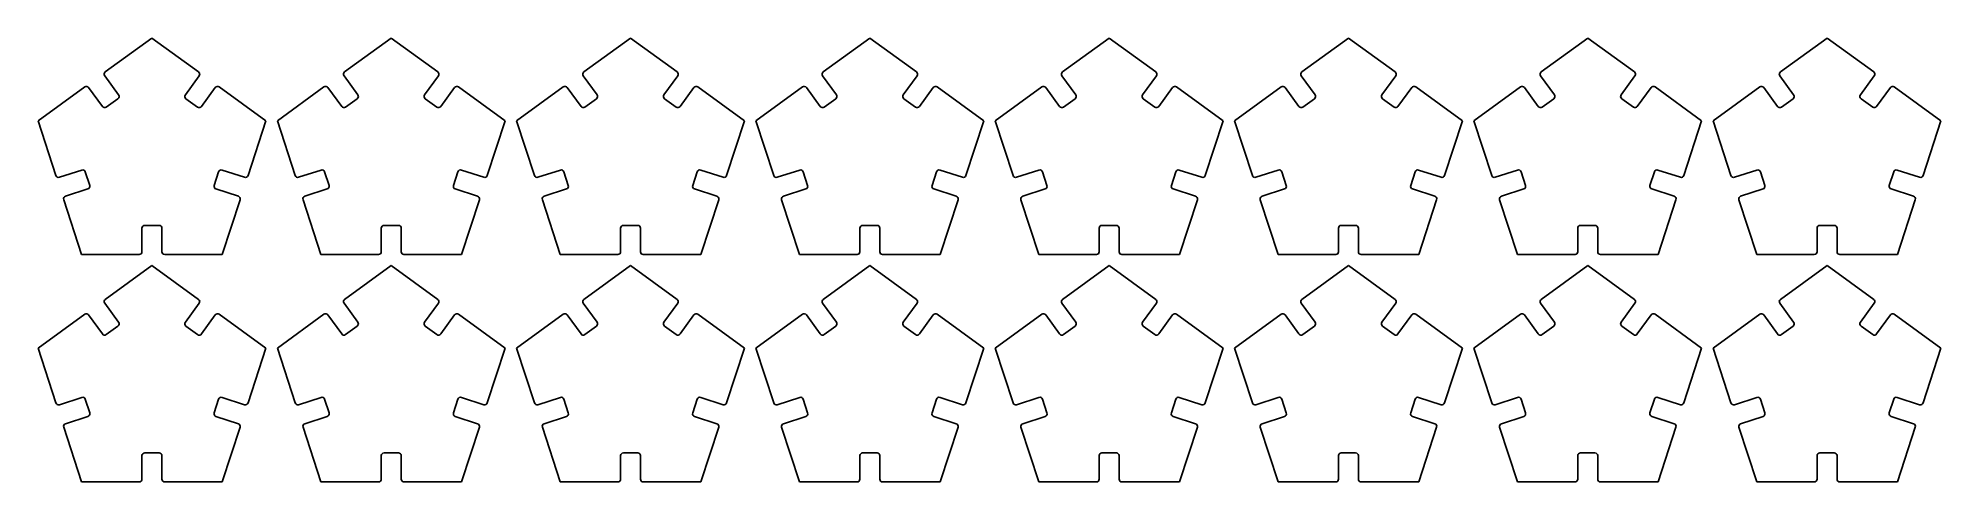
# Model space of a CAD drawing. Extents: x 16 to 989, y 1042 to 1269.
import ezdxf

# ---------------------------------------------------------------- set-up
doc = ezdxf.new("R2010")
doc.units = 0
doc.layers.get('0').update_dxf_attribs({"linetype": 'CONTINUOUS'})

msp = doc.modelspace()

# ---------------------------------------------------------------- linework, layer by layer
at = {"color": 7}
for points in [[(73.972378, 1269.366907), (50.122302, 1252.03881)], [(73.972378, 1269.366907), (50.122302, 1252.03881)], [(97.822448, 1252.03881), (73.972378, 1269.366907)], [(97.822448, 1252.03881), (73.972378, 1269.366907)], [(196.372213, 1269.366907), (172.522137, 1252.03881)], [(220.222283, 1252.03881), (196.372213, 1269.366907)], [(318.772048, 1269.366907), (294.921972, 1252.03881)], [(342.622118, 1252.03881), (318.772048, 1269.366907)], [(441.171883, 1269.366907), (417.321807, 1252.03881)], [(465.021952, 1252.03881), (441.171883, 1269.366907)], [(563.571718, 1269.366907), (539.721642, 1252.03881)], [(587.421787, 1252.03881), (563.571718, 1269.366907)], [(685.971553, 1269.366907), (662.121477, 1252.03881)], [(709.821623, 1252.03881), (685.971553, 1269.366907)], [(808.371388, 1269.366907), (784.521312, 1252.03881)], [(832.221458, 1252.03881), (808.371388, 1269.366907)], [(930.771253, 1269.366907), (906.921177, 1252.03881)], [(954.621322, 1252.03881), (930.771253, 1269.366907)], [(49.808746, 1250.059095), (56.889938, 1240.312665)], [(49.808746, 1250.059095), (56.889938, 1240.312665)], [(91.054815, 1240.312665), (98.136007, 1250.059095)], [(91.054815, 1240.312665), (98.136007, 1250.059095)], [(172.208581, 1250.059095), (179.289772, 1240.312665)], [(213.45465, 1240.312665), (220.535843, 1250.059095)], [(294.608416, 1250.059095), (301.689607, 1240.312665)], [(335.854485, 1240.312665), (342.935677, 1250.059095)], [(417.008251, 1250.059095), (424.089443, 1240.312665)], [(458.25432, 1240.312665), (465.335512, 1250.059095)], [(539.408086, 1250.059095), (546.489277, 1240.312665)], [(580.654155, 1240.312665), (587.735347, 1250.059095)], [(661.807921, 1250.059095), (668.889113, 1240.312665)], [(703.05399, 1240.312665), (710.135183, 1250.059095)], [(784.207756, 1250.059095), (791.288947, 1240.312665)], [(825.453825, 1240.312665), (832.535017, 1250.059095)], [(906.607621, 1250.059095), (913.688812, 1240.312665)], [(947.85369, 1240.312665), (954.934882, 1250.059095)], [(39.57323, 1244.374462), (15.723154, 1227.046365)], [(39.57323, 1244.374462), (15.723154, 1227.046365)], [(48.634142, 1234.31448), (41.55295, 1244.060902)], [(48.634142, 1234.31448), (41.55295, 1244.060902)], [(56.576381, 1238.33295), (50.613862, 1234.00092)], [(56.576381, 1238.33295), (50.613862, 1234.00092)], [(97.33089, 1234.00092), (91.368368, 1238.33295)], [(97.33089, 1234.00092), (91.368368, 1238.33295)], [(106.391805, 1244.060902), (99.310613, 1234.31448)], [(106.391805, 1244.060902), (99.310613, 1234.31448)], [(132.221595, 1227.046365), (108.37152, 1244.374462)], [(132.221595, 1227.046365), (108.37152, 1244.374462)], [(161.973065, 1244.374462), (138.122989, 1227.046365)], [(171.033977, 1234.31448), (163.952785, 1244.060902)], [(178.976216, 1238.33295), (173.013697, 1234.00092)], [(219.730725, 1234.00092), (213.768203, 1238.33295)], [(228.79164, 1244.060902), (221.710447, 1234.31448)], [(254.62143, 1227.046365), (230.771355, 1244.374462)], [(284.3729, 1244.374462), (260.522825, 1227.046365)], [(293.433812, 1234.31448), (286.35262, 1244.060902)], [(301.376051, 1238.33295), (295.413532, 1234.00092)], [(342.13056, 1234.00092), (336.168037, 1238.33295)], [(351.191475, 1244.060902), (344.110282, 1234.31448)], [(377.021265, 1227.046365), (353.17119, 1244.374462)], [(406.772735, 1244.374462), (382.92266, 1227.046365)], [(415.833647, 1234.31448), (408.752455, 1244.060902)], [(423.775886, 1238.33295), (417.813367, 1234.00092)], [(464.530395, 1234.00092), (458.567873, 1238.33295)], [(473.59131, 1244.060902), (466.510117, 1234.31448)], [(499.4211, 1227.046365), (475.571025, 1244.374462)], [(529.17257, 1244.374462), (505.322495, 1227.046365)], [(538.233482, 1234.31448), (531.15229, 1244.060902)], [(546.175721, 1238.33295), (540.213202, 1234.00092)], [(586.93023, 1234.00092), (580.967707, 1238.33295)], [(595.991145, 1244.060902), (588.909953, 1234.31448)], [(621.820935, 1227.046365), (597.97086, 1244.374462)], [(651.572405, 1244.374462), (627.72233, 1227.046365)], [(660.633317, 1234.31448), (653.552125, 1244.060902)], [(668.575556, 1238.33295), (662.613037, 1234.00092)], [(709.330065, 1234.00092), (703.367543, 1238.33295)], [(718.39098, 1244.060902), (711.309788, 1234.31448)], [(744.22077, 1227.046365), (720.370695, 1244.374462)], [(773.97224, 1244.374462), (750.122164, 1227.046365)], [(783.033152, 1234.31448), (775.95196, 1244.060902)], [(790.975391, 1238.33295), (785.012872, 1234.00092)], [(831.7299, 1234.00092), (825.767377, 1238.33295)], [(840.790815, 1244.060902), (833.709623, 1234.31448)], [(866.620605, 1227.046365), (842.77053, 1244.374462)], [(896.372105, 1244.374462), (872.522029, 1227.046365)], [(905.433017, 1234.31448), (898.351825, 1244.060902)], [(913.375256, 1238.33295), (907.412737, 1234.00092)], [(954.129765, 1234.00092), (948.167242, 1238.33295)], [(963.19068, 1244.060902), (956.109488, 1234.31448)], [(989.02047, 1227.046365), (965.170395, 1244.374462)], [(15.723154, 1227.046365), (24.833073, 1199.00892)], [(15.723154, 1227.046365), (24.833073, 1199.00892)], [(123.111683, 1199.00892), (132.221595, 1227.046365)], [(123.111683, 1199.00892), (132.221595, 1227.046365)], [(138.122989, 1227.046365), (147.232908, 1199.00892)], [(245.511517, 1199.00892), (254.62143, 1227.046365)], [(260.522825, 1227.046365), (269.632743, 1199.00892)], [(367.911353, 1199.00892), (377.021265, 1227.046365)], [(382.92266, 1227.046365), (392.032578, 1199.00892)], [(490.311187, 1199.00892), (499.4211, 1227.046365)], [(505.322495, 1227.046365), (514.432413, 1199.00892)], [(612.711023, 1199.00892), (621.820935, 1227.046365)], [(627.72233, 1227.046365), (636.832248, 1199.00892)], [(735.110858, 1199.00892), (744.22077, 1227.046365)], [(750.122164, 1227.046365), (759.232083, 1199.00892)], [(857.510693, 1199.00892), (866.620605, 1227.046365)], [(872.522029, 1227.046365), (881.631948, 1199.00892)], [(979.910557, 1199.00892), (989.02047, 1227.046365)], [(26.619004, 1198.098945), (38.076613, 1201.82175)], [(26.619004, 1198.098945), (38.076613, 1201.82175)], [(39.862545, 1200.911767), (42.140024, 1193.90241)], [(39.862545, 1200.911767), (42.140024, 1193.90241)], [(105.804727, 1193.90241), (108.082208, 1200.911767)], [(105.804727, 1193.90241), (108.082208, 1200.911767)], [(109.868137, 1201.82175), (121.325745, 1198.098945)], [(109.868137, 1201.82175), (121.325745, 1198.098945)], [(149.018839, 1198.098945), (160.476449, 1201.82175)], [(162.26238, 1200.911767), (164.539859, 1193.90241)], [(228.204563, 1193.90241), (230.482043, 1200.911767)], [(232.267972, 1201.82175), (243.72558, 1198.098945)], [(271.418674, 1198.098945), (282.876283, 1201.82175)], [(284.662215, 1200.911767), (286.939694, 1193.90241)], [(350.604398, 1193.90241), (352.881877, 1200.911767)], [(354.667807, 1201.82175), (366.125415, 1198.098945)], [(393.818509, 1198.098945), (405.276118, 1201.82175)], [(407.06205, 1200.911767), (409.339529, 1193.90241)], [(473.004233, 1193.90241), (475.281713, 1200.911767)], [(477.067642, 1201.82175), (488.52525, 1198.098945)], [(516.218344, 1198.098945), (527.675953, 1201.82175)], [(529.461885, 1200.911767), (531.739364, 1193.90241)], [(595.404067, 1193.90241), (597.681547, 1200.911767)], [(599.467477, 1201.82175), (610.925085, 1198.098945)], [(638.618179, 1198.098945), (650.075789, 1201.82175)], [(651.86172, 1200.911767), (654.139199, 1193.90241)], [(717.803903, 1193.90241), (720.081383, 1200.911767)], [(721.867313, 1201.82175), (733.32492, 1198.098945)], [(761.018014, 1198.098945), (772.475623, 1201.82175)], [(774.261555, 1200.911767), (776.539034, 1193.90241)], [(840.203737, 1193.90241), (842.481217, 1200.911767)], [(844.267147, 1201.82175), (855.724755, 1198.098945)], [(883.417879, 1198.098945), (894.875488, 1201.82175)], [(896.66142, 1200.911767), (898.938899, 1193.90241)], [(962.603602, 1193.90241), (964.881082, 1200.911767)], [(966.667012, 1201.82175), (978.12462, 1198.098945)], [(41.230047, 1192.11648), (29.772437, 1188.393675)], [(41.230047, 1192.11648), (29.772437, 1188.393675)], [(118.172317, 1188.393675), (106.714703, 1192.11648)], [(118.172317, 1188.393675), (106.714703, 1192.11648)], [(163.629882, 1192.11648), (152.172272, 1188.393675)], [(240.572152, 1188.393675), (229.114537, 1192.11648)], [(286.029717, 1192.11648), (274.572107, 1188.393675)], [(362.971987, 1188.393675), (351.514372, 1192.11648)], [(408.429552, 1192.11648), (396.971942, 1188.393675)], [(485.371823, 1188.393675), (473.914207, 1192.11648)], [(530.829387, 1192.11648), (519.371777, 1188.393675)], [(607.771657, 1188.393675), (596.314043, 1192.11648)], [(653.229222, 1192.11648), (641.771612, 1188.393675)], [(730.171492, 1188.393675), (718.713878, 1192.11648)], [(775.629057, 1192.11648), (764.171447, 1188.393675)], [(852.571327, 1188.393675), (841.113713, 1192.11648)], [(898.028922, 1192.11648), (886.571312, 1188.393675)], [(974.971192, 1188.393675), (963.513577, 1192.11648)], [(28.86246, 1186.607745), (37.972378, 1158.5703)], [(28.86246, 1186.607745), (37.972378, 1158.5703)], [(109.972373, 1158.5703), (119.082292, 1186.607745)], [(109.972373, 1158.5703), (119.082292, 1186.607745)], [(151.262295, 1186.607745), (160.372213, 1158.5703)], [(232.372208, 1158.5703), (241.482127, 1186.607745)], [(273.66213, 1186.607745), (282.772048, 1158.5703)], [(354.772042, 1158.5703), (363.881962, 1186.607745)], [(396.061965, 1186.607745), (405.171883, 1158.5703)], [(477.171877, 1158.5703), (486.281797, 1186.607745)], [(518.4618, 1186.607745), (527.571718, 1158.5703)], [(599.571712, 1158.5703), (608.681632, 1186.607745)], [(640.861635, 1186.607745), (649.971553, 1158.5703)], [(721.971548, 1158.5703), (731.081468, 1186.607745)], [(763.26147, 1186.607745), (772.371388, 1158.5703)], [(844.371382, 1158.5703), (853.481302, 1186.607745)], [(885.661335, 1186.607745), (894.771253, 1158.5703)], [(966.771247, 1158.5703), (975.881167, 1186.607745)], [(68.870016, 1159.98762), (68.870016, 1172.034862)], [(68.870016, 1159.98762), (68.870016, 1172.034862)], [(70.287339, 1173.45219), (77.657415, 1173.45219)], [(70.287339, 1173.45219), (77.657415, 1173.45219)], [(79.074742, 1172.034862), (79.074742, 1159.98762)], [(79.074742, 1172.034862), (79.074742, 1159.98762)], [(191.269851, 1159.98762), (191.269851, 1172.034862)], [(192.687174, 1173.45219), (200.05725, 1173.45219)], [(201.474578, 1172.034862), (201.474578, 1159.98762)], [(313.669686, 1159.98762), (313.669686, 1172.034862)], [(315.087009, 1173.45219), (322.457085, 1173.45219)], [(323.874413, 1172.034862), (323.874413, 1159.98762)], [(436.069521, 1159.98762), (436.069521, 1172.034862)], [(437.486844, 1173.45219), (444.85692, 1173.45219)], [(446.274248, 1172.034862), (446.274248, 1159.98762)], [(558.469356, 1159.98762), (558.469356, 1172.034862)], [(559.886679, 1173.45219), (567.256755, 1173.45219)], [(568.674082, 1172.034862), (568.674082, 1159.98762)], [(680.869191, 1159.98762), (680.869191, 1172.034862)], [(682.286514, 1173.45219), (689.65659, 1173.45219)], [(691.073917, 1172.034862), (691.073917, 1159.98762)], [(803.269026, 1159.98762), (803.269026, 1172.034862)], [(804.686349, 1173.45219), (812.056425, 1173.45219)], [(813.473752, 1172.034862), (813.473752, 1159.98762)], [(925.668891, 1159.98762), (925.668891, 1172.034862)], [(927.086214, 1173.45219), (934.45629, 1173.45219)], [(935.873617, 1172.034862), (935.873617, 1159.98762)], [(37.972378, 1158.5703), (67.452693, 1158.5703)], [(37.972378, 1158.5703), (67.452693, 1158.5703)], [(80.492063, 1158.5703), (109.972373, 1158.5703)], [(80.492063, 1158.5703), (109.972373, 1158.5703)], [(160.372213, 1158.5703), (189.852528, 1158.5703)], [(202.891897, 1158.5703), (232.372208, 1158.5703)], [(282.772048, 1158.5703), (312.252363, 1158.5703)], [(325.291732, 1158.5703), (354.772042, 1158.5703)], [(405.171883, 1158.5703), (434.652198, 1158.5703)], [(447.691568, 1158.5703), (477.171877, 1158.5703)], [(527.571718, 1158.5703), (557.052033, 1158.5703)], [(570.091402, 1158.5703), (599.571712, 1158.5703)], [(649.971553, 1158.5703), (679.451868, 1158.5703)], [(692.491238, 1158.5703), (721.971548, 1158.5703)], [(772.371388, 1158.5703), (801.851703, 1158.5703)], [(814.891072, 1158.5703), (844.371382, 1158.5703)], [(894.771253, 1158.5703), (924.251568, 1158.5703)], [(937.290937, 1158.5703), (966.771247, 1158.5703)], [(73.972378, 1152.954037), (50.122302, 1135.62594)], [(97.822448, 1135.62594), (73.972378, 1152.954037)], [(196.372213, 1152.954037), (172.522137, 1135.62594)], [(220.222283, 1135.62594), (196.372213, 1152.954037)], [(318.772048, 1152.954037), (294.921972, 1135.62594)], [(342.622118, 1135.62594), (318.772048, 1152.954037)], [(441.171883, 1152.954037), (417.321807, 1135.62594)], [(465.021952, 1135.62594), (441.171883, 1152.954037)], [(563.571718, 1152.954037), (539.721642, 1135.62594)], [(587.421787, 1135.62594), (563.571718, 1152.954037)], [(685.971553, 1152.954037), (662.121477, 1135.62594)], [(709.821623, 1135.62594), (685.971553, 1152.954037)], [(808.371388, 1152.954037), (784.521312, 1135.62594)], [(832.221458, 1135.62594), (808.371388, 1152.954037)], [(930.771253, 1152.954037), (906.921177, 1135.62594)], [(954.621322, 1135.62594), (930.771253, 1152.954037)], [(49.808746, 1133.646225), (56.889938, 1123.899795)], [(91.054815, 1123.899795), (98.136007, 1133.646225)], [(172.208581, 1133.646225), (179.289772, 1123.899795)], [(213.45465, 1123.899795), (220.535843, 1133.646225)], [(294.608416, 1133.646225), (301.689607, 1123.899795)], [(335.854485, 1123.899795), (342.935677, 1133.646225)], [(417.008251, 1133.646225), (424.089443, 1123.899795)], [(458.25432, 1123.899795), (465.335512, 1133.646225)], [(539.408086, 1133.646225), (546.489277, 1123.899795)], [(580.654155, 1123.899795), (587.735347, 1133.646225)], [(661.807921, 1133.646225), (668.889113, 1123.899795)], [(703.05399, 1123.899795), (710.135183, 1133.646225)], [(784.207756, 1133.646225), (791.288947, 1123.899795)], [(825.453825, 1123.899795), (832.535017, 1133.646225)], [(906.607621, 1133.646225), (913.688812, 1123.899795)], [(947.85369, 1123.899795), (954.934882, 1133.646225)], [(39.57323, 1127.961592), (15.723154, 1110.633495)], [(48.634142, 1117.90161), (41.55295, 1127.648032)], [(56.576381, 1121.92008), (50.613862, 1117.58805)], [(97.33089, 1117.58805), (91.368368, 1121.92008)], [(106.391805, 1127.648032), (99.310613, 1117.90161)], [(132.221595, 1110.633495), (108.37152, 1127.961593)], [(161.973065, 1127.961592), (138.122989, 1110.633495)], [(171.033977, 1117.90161), (163.952785, 1127.648032)], [(178.976216, 1121.92008), (173.013697, 1117.58805)], [(219.730725, 1117.58805), (213.768203, 1121.92008)], [(228.79164, 1127.648032), (221.710447, 1117.90161)], [(254.62143, 1110.633495), (230.771355, 1127.961593)], [(284.3729, 1127.961592), (260.522825, 1110.633495)], [(293.433812, 1117.90161), (286.35262, 1127.648032)], [(301.376051, 1121.92008), (295.413532, 1117.58805)], [(342.13056, 1117.58805), (336.168037, 1121.92008)], [(351.191475, 1127.648032), (344.110282, 1117.90161)], [(377.021265, 1110.633495), (353.17119, 1127.961593)], [(406.772735, 1127.961592), (382.92266, 1110.633495)], [(415.833647, 1117.90161), (408.752455, 1127.648032)], [(423.775886, 1121.92008), (417.813367, 1117.58805)], [(464.530395, 1117.58805), (458.567873, 1121.92008)], [(473.59131, 1127.648032), (466.510117, 1117.90161)], [(499.4211, 1110.633495), (475.571025, 1127.961593)], [(529.17257, 1127.961592), (505.322495, 1110.633495)], [(538.233482, 1117.90161), (531.15229, 1127.648032)], [(546.175721, 1121.92008), (540.213202, 1117.58805)], [(586.93023, 1117.58805), (580.967707, 1121.92008)], [(595.991145, 1127.648032), (588.909953, 1117.90161)], [(621.820935, 1110.633495), (597.97086, 1127.961593)], [(651.572405, 1127.961592), (627.72233, 1110.633495)], [(660.633317, 1117.90161), (653.552125, 1127.648032)], [(668.575556, 1121.92008), (662.613037, 1117.58805)], [(709.330065, 1117.58805), (703.367543, 1121.92008)], [(718.39098, 1127.648032), (711.309788, 1117.90161)], [(744.22077, 1110.633495), (720.370695, 1127.961593)], [(773.97224, 1127.961592), (750.122164, 1110.633495)], [(783.033152, 1117.90161), (775.95196, 1127.648032)], [(790.975391, 1121.92008), (785.012872, 1117.58805)], [(831.7299, 1117.58805), (825.767377, 1121.92008)], [(840.790815, 1127.648032), (833.709623, 1117.90161)], [(866.620605, 1110.633495), (842.77053, 1127.961593)], [(896.372105, 1127.961592), (872.522029, 1110.633495)], [(905.433017, 1117.90161), (898.351825, 1127.648032)], [(913.375256, 1121.92008), (907.412737, 1117.58805)], [(954.129765, 1117.58805), (948.167242, 1121.92008)], [(963.19068, 1127.648032), (956.109488, 1117.90161)], [(989.02047, 1110.633495), (965.170395, 1127.961593)], [(15.723154, 1110.633495), (24.833073, 1082.59605)], [(123.111683, 1082.59605), (132.221595, 1110.633495)], [(138.122989, 1110.633495), (147.232908, 1082.59605)], [(245.511517, 1082.59605), (254.62143, 1110.633495)], [(260.522825, 1110.633495), (269.632743, 1082.59605)], [(367.911353, 1082.59605), (377.021265, 1110.633495)], [(382.92266, 1110.633495), (392.032578, 1082.59605)], [(490.311187, 1082.59605), (499.4211, 1110.633495)], [(505.322495, 1110.633495), (514.432413, 1082.59605)], [(612.711023, 1082.59605), (621.820935, 1110.633495)], [(627.72233, 1110.633495), (636.832248, 1082.59605)], [(735.110858, 1082.59605), (744.22077, 1110.633495)], [(750.122164, 1110.633495), (759.232083, 1082.59605)], [(857.510693, 1082.59605), (866.620605, 1110.633495)], [(872.522029, 1110.633495), (881.631948, 1082.59605)], [(979.910557, 1082.59605), (989.02047, 1110.633495)], [(26.619004, 1081.686075), (38.076613, 1085.40888)], [(39.862545, 1084.498897), (42.140024, 1077.48954)], [(105.804727, 1077.48954), (108.082208, 1084.498897)], [(109.868137, 1085.40888), (121.325745, 1081.686075)], [(149.018839, 1081.686075), (160.476449, 1085.40888)], [(162.26238, 1084.498897), (164.539859, 1077.48954)], [(228.204563, 1077.48954), (230.482043, 1084.498897)], [(232.267972, 1085.40888), (243.72558, 1081.686075)], [(271.418674, 1081.686075), (282.876283, 1085.40888)], [(284.662215, 1084.498897), (286.939694, 1077.48954)], [(350.604398, 1077.48954), (352.881877, 1084.498897)], [(354.667807, 1085.40888), (366.125415, 1081.686075)], [(393.818509, 1081.686075), (405.276118, 1085.40888)], [(407.06205, 1084.498897), (409.339529, 1077.48954)], [(473.004233, 1077.48954), (475.281713, 1084.498897)], [(477.067642, 1085.40888), (488.52525, 1081.686075)], [(516.218344, 1081.686075), (527.675953, 1085.40888)], [(529.461885, 1084.498897), (531.739364, 1077.48954)], [(595.404067, 1077.48954), (597.681547, 1084.498897)], [(599.467477, 1085.40888), (610.925085, 1081.686075)], [(638.618179, 1081.686075), (650.075789, 1085.40888)], [(651.86172, 1084.498897), (654.139199, 1077.48954)], [(717.803903, 1077.48954), (720.081383, 1084.498897)], [(721.867313, 1085.40888), (733.32492, 1081.686075)], [(761.018014, 1081.686075), (772.475623, 1085.40888)], [(774.261555, 1084.498897), (776.539034, 1077.48954)], [(840.203737, 1077.48954), (842.481217, 1084.498897)], [(844.267147, 1085.40888), (855.724755, 1081.686075)], [(883.417879, 1081.686075), (894.875488, 1085.40888)], [(896.66142, 1084.498897), (898.938899, 1077.48954)], [(962.603602, 1077.48954), (964.881082, 1084.498897)], [(966.667012, 1085.40888), (978.12462, 1081.686075)], [(41.230047, 1075.70361), (29.772437, 1071.980805)], [(118.172317, 1071.980805), (106.714703, 1075.70361)], [(163.629882, 1075.70361), (152.172272, 1071.980805)], [(240.572152, 1071.980805), (229.114537, 1075.70361)], [(286.029717, 1075.70361), (274.572107, 1071.980805)], [(362.971987, 1071.980805), (351.514372, 1075.70361)], [(408.429552, 1075.70361), (396.971942, 1071.980805)], [(485.371823, 1071.980805), (473.914207, 1075.70361)], [(530.829387, 1075.70361), (519.371777, 1071.980805)], [(607.771657, 1071.980805), (596.314043, 1075.70361)], [(653.229222, 1075.70361), (641.771612, 1071.980805)], [(730.171492, 1071.980805), (718.713878, 1075.70361)], [(775.629057, 1075.70361), (764.171447, 1071.980805)], [(852.571327, 1071.980805), (841.113713, 1075.70361)], [(898.028922, 1075.70361), (886.571312, 1071.980805)], [(974.971192, 1071.980805), (963.513577, 1075.70361)], [(28.86246, 1070.194875), (37.972378, 1042.15743)], [(109.972373, 1042.15743), (119.082292, 1070.194875)], [(151.262295, 1070.194875), (160.372213, 1042.15743)], [(232.372208, 1042.15743), (241.482127, 1070.194875)], [(273.66213, 1070.194875), (282.772048, 1042.15743)], [(354.772042, 1042.15743), (363.881962, 1070.194875)], [(396.061965, 1070.194875), (405.171883, 1042.15743)], [(477.171877, 1042.15743), (486.281797, 1070.194875)], [(518.4618, 1070.194875), (527.571718, 1042.15743)], [(599.571712, 1042.15743), (608.681632, 1070.194875)], [(640.861635, 1070.194875), (649.971553, 1042.15743)], [(721.971548, 1042.15743), (731.081468, 1070.194875)], [(763.26147, 1070.194875), (772.371388, 1042.15743)], [(844.371382, 1042.15743), (853.481302, 1070.194875)], [(885.661335, 1070.194875), (894.771253, 1042.15743)], [(966.771247, 1042.15743), (975.881167, 1070.194875)], [(68.870016, 1043.57475), (68.870016, 1055.621993)], [(70.287339, 1057.03932), (77.657415, 1057.03932)], [(79.074742, 1055.621993), (79.074742, 1043.57475)], [(191.269851, 1043.57475), (191.269851, 1055.621993)], [(192.687174, 1057.03932), (200.05725, 1057.03932)], [(201.474578, 1055.621993), (201.474578, 1043.57475)], [(313.669686, 1043.57475), (313.669686, 1055.621993)], [(315.087009, 1057.03932), (322.457085, 1057.03932)], [(323.874413, 1055.621993), (323.874413, 1043.57475)], [(436.069521, 1043.57475), (436.069521, 1055.621993)], [(437.486844, 1057.03932), (444.85692, 1057.03932)], [(446.274248, 1055.621993), (446.274248, 1043.57475)], [(558.469356, 1043.57475), (558.469356, 1055.621993)], [(559.886679, 1057.03932), (567.256755, 1057.03932)], [(568.674082, 1055.621993), (568.674082, 1043.57475)], [(680.869191, 1043.57475), (680.869191, 1055.621993)], [(682.286514, 1057.03932), (689.65659, 1057.03932)], [(691.073917, 1055.621993), (691.073917, 1043.57475)], [(803.269026, 1043.57475), (803.269026, 1055.621993)], [(804.686349, 1057.03932), (812.056425, 1057.03932)], [(813.473752, 1055.621993), (813.473752, 1043.57475)], [(925.668891, 1043.57475), (925.668891, 1055.621993)], [(927.086214, 1057.03932), (934.45629, 1057.03932)], [(935.873617, 1055.621993), (935.873617, 1043.57475)], [(37.972378, 1042.15743), (67.452693, 1042.15743)], [(80.492063, 1042.15743), (109.972373, 1042.15743)], [(160.372213, 1042.15743), (189.852528, 1042.15743)], [(202.891897, 1042.15743), (232.372208, 1042.15743)], [(282.772048, 1042.15743), (312.252363, 1042.15743)], [(325.291732, 1042.15743), (354.772042, 1042.15743)], [(405.171883, 1042.15743), (434.652198, 1042.15743)], [(447.691568, 1042.15743), (477.171877, 1042.15743)], [(527.571718, 1042.15743), (557.052033, 1042.15743)], [(570.091402, 1042.15743), (599.571712, 1042.15743)], [(649.971553, 1042.15743), (679.451868, 1042.15743)], [(692.491238, 1042.15743), (721.971548, 1042.15743)], [(772.371388, 1042.15743), (801.851703, 1042.15743)], [(814.891072, 1042.15743), (844.371382, 1042.15743)], [(894.771253, 1042.15743), (924.251568, 1042.15743)], [(937.290937, 1042.15743), (966.771247, 1042.15743)]]:
    msp.add_lwpolyline(points, dxfattribs=at)
for points in [[(50.122302, 1252.03881), (49.489034, 1251.578712), (49.348651, 1250.692365), (49.808746, 1250.059095)], [(50.122302, 1252.03881), (49.489034, 1251.578712), (49.348651, 1250.692365), (49.808746, 1250.059095)], [(98.136008, 1250.059095), (98.596102, 1250.692366), (98.455716, 1251.578713), (97.822447, 1252.03881)], [(98.136008, 1250.059095), (98.596102, 1250.692366), (98.455716, 1251.578713), (97.822447, 1252.03881)], [(172.522137, 1252.03881), (171.888869, 1251.578712), (171.748486, 1250.692365), (172.208581, 1250.059095)], [(220.535843, 1250.059095), (220.995937, 1250.692366), (220.855551, 1251.578713), (220.222282, 1252.03881)], [(294.921972, 1252.03881), (294.288704, 1251.578712), (294.148321, 1250.692365), (294.608416, 1250.059095)], [(342.935677, 1250.059095), (343.395772, 1250.692366), (343.255386, 1251.578713), (342.622117, 1252.03881)], [(417.321807, 1252.03881), (416.688539, 1251.578712), (416.548156, 1250.692365), (417.008251, 1250.059095)], [(465.335513, 1250.059095), (465.795607, 1250.692366), (465.655221, 1251.578713), (465.021952, 1252.03881)], [(539.721642, 1252.03881), (539.088374, 1251.578712), (538.947991, 1250.692365), (539.408086, 1250.059095)], [(587.735347, 1250.059095), (588.195442, 1250.692366), (588.055056, 1251.578713), (587.421787, 1252.03881)], [(662.121477, 1252.03881), (661.488209, 1251.578712), (661.347826, 1250.692365), (661.807921, 1250.059095)], [(710.135183, 1250.059095), (710.595277, 1250.692366), (710.454891, 1251.578713), (709.821622, 1252.03881)], [(784.521312, 1252.03881), (783.888044, 1251.578712), (783.747661, 1250.692365), (784.207756, 1250.059095)], [(832.535017, 1250.059095), (832.995112, 1250.692366), (832.854726, 1251.578713), (832.221457, 1252.03881)], [(906.921177, 1252.03881), (906.287909, 1251.578712), (906.147526, 1250.692365), (906.607621, 1250.059095)], [(954.934882, 1250.059095), (955.394977, 1250.692366), (955.254591, 1251.578713), (954.621322, 1252.03881)], [(40.62803, 1244.627696), (40.256761, 1244.6865), (39.877338, 1244.595409), (39.57323, 1244.374462)], [(40.62803, 1244.627696), (40.256761, 1244.6865), (39.877338, 1244.595409), (39.57323, 1244.374462)], [(41.55295, 1244.060902), (41.332003, 1244.36501), (40.9993, 1244.568892), (40.62803, 1244.627696)], [(41.55295, 1244.060902), (41.332003, 1244.36501), (40.9993, 1244.568892), (40.62803, 1244.627696)], [(56.576381, 1238.33295), (57.209649, 1238.793048), (57.350032, 1239.679395), (56.889938, 1240.312665)], [(56.576381, 1238.33295), (57.209649, 1238.793048), (57.350032, 1239.679395), (56.889938, 1240.312665)], [(91.054815, 1240.312665), (90.594719, 1239.679396), (90.735101, 1238.793049), (91.368368, 1238.33295)], [(91.054815, 1240.312665), (90.594719, 1239.679396), (90.735101, 1238.793049), (91.368368, 1238.33295)], [(108.37152, 1244.374462), (107.738249, 1244.834557), (106.851902, 1244.694171), (106.391805, 1244.060902)], [(108.37152, 1244.374462), (107.738249, 1244.834557), (106.851902, 1244.694171), (106.391805, 1244.060902)], [(163.027865, 1244.627696), (162.656596, 1244.6865), (162.277173, 1244.595409), (161.973065, 1244.374462)], [(163.952785, 1244.060902), (163.731838, 1244.36501), (163.399135, 1244.568892), (163.027865, 1244.627696)], [(178.976216, 1238.33295), (179.609484, 1238.793048), (179.749867, 1239.679395), (179.289772, 1240.312665)], [(213.45465, 1240.312665), (212.994554, 1239.679396), (213.134936, 1238.793049), (213.768203, 1238.33295)], [(230.771355, 1244.374462), (230.138084, 1244.834557), (229.251737, 1244.694171), (228.79164, 1244.060902)], [(285.4277, 1244.627696), (285.056431, 1244.6865), (284.677008, 1244.595409), (284.3729, 1244.374462)], [(286.35262, 1244.060902), (286.131673, 1244.36501), (285.79897, 1244.568892), (285.4277, 1244.627696)], [(301.376051, 1238.33295), (302.009319, 1238.793048), (302.149702, 1239.679395), (301.689607, 1240.312665)], [(335.854485, 1240.312665), (335.394389, 1239.679396), (335.534771, 1238.793049), (336.168038, 1238.33295)], [(353.17119, 1244.374462), (352.537919, 1244.834557), (351.651572, 1244.694171), (351.191475, 1244.060902)], [(407.827535, 1244.627696), (407.456266, 1244.6865), (407.076843, 1244.595409), (406.772735, 1244.374462)], [(408.752455, 1244.060902), (408.531508, 1244.36501), (408.198805, 1244.568892), (407.827535, 1244.627696)], [(423.775886, 1238.33295), (424.409154, 1238.793048), (424.549537, 1239.679395), (424.089443, 1240.312665)], [(458.25432, 1240.312665), (457.794224, 1239.679396), (457.934606, 1238.793049), (458.567873, 1238.33295)], [(475.571025, 1244.374462), (474.937754, 1244.834557), (474.051407, 1244.694171), (473.59131, 1244.060902)], [(530.22737, 1244.627696), (529.856101, 1244.6865), (529.476678, 1244.595409), (529.17257, 1244.374462)], [(531.15229, 1244.060902), (530.931343, 1244.36501), (530.59864, 1244.568892), (530.22737, 1244.627696)], [(546.175721, 1238.33295), (546.808989, 1238.793048), (546.949372, 1239.679395), (546.489277, 1240.312665)], [(580.654155, 1240.312665), (580.194059, 1239.679396), (580.334441, 1238.793049), (580.967707, 1238.33295)], [(597.97086, 1244.374462), (597.337589, 1244.834557), (596.451242, 1244.694171), (595.991145, 1244.060902)], [(652.627205, 1244.627696), (652.255936, 1244.6865), (651.876513, 1244.595409), (651.572405, 1244.374462)], [(653.552125, 1244.060902), (653.331178, 1244.36501), (652.998475, 1244.568892), (652.627205, 1244.627696)], [(668.575556, 1238.33295), (669.208824, 1238.793048), (669.349207, 1239.679395), (668.889113, 1240.312665)], [(703.05399, 1240.312665), (702.593894, 1239.679396), (702.734276, 1238.793049), (703.367543, 1238.33295)], [(720.370695, 1244.374462), (719.737424, 1244.834557), (718.851077, 1244.694171), (718.39098, 1244.060902)], [(775.02704, 1244.627696), (774.655771, 1244.6865), (774.276348, 1244.595409), (773.97224, 1244.374462)], [(775.95196, 1244.060902), (775.731013, 1244.36501), (775.39831, 1244.568892), (775.02704, 1244.627696)], [(790.975391, 1238.33295), (791.608659, 1238.793048), (791.749042, 1239.679395), (791.288947, 1240.312665)], [(825.453825, 1240.312665), (824.993729, 1239.679396), (825.134111, 1238.793049), (825.767378, 1238.33295)], [(842.77053, 1244.374462), (842.137259, 1244.834557), (841.250912, 1244.694171), (840.790815, 1244.060902)], [(897.426905, 1244.627696), (897.055636, 1244.6865), (896.676213, 1244.595409), (896.372105, 1244.374462)], [(898.351825, 1244.060902), (898.130878, 1244.36501), (897.798175, 1244.568892), (897.426905, 1244.627696)], [(913.375256, 1238.33295), (914.008524, 1238.793048), (914.148907, 1239.679395), (913.688812, 1240.312665)], [(947.85369, 1240.312665), (947.393594, 1239.679396), (947.533976, 1238.793049), (948.167242, 1238.33295)], [(965.170395, 1244.374462), (964.537124, 1244.834557), (963.650777, 1244.694171), (963.19068, 1244.060902)], [(48.634142, 1234.31448), (48.855089, 1234.010372), (49.187792, 1233.806491), (49.559062, 1233.747687)], [(48.634142, 1234.31448), (48.855089, 1234.010372), (49.187792, 1233.806491), (49.559062, 1233.747687)], [(49.559062, 1233.747687), (49.930331, 1233.688883), (50.309754, 1233.779974), (50.613862, 1234.00092)], [(49.559062, 1233.747687), (49.930331, 1233.688883), (50.309754, 1233.779974), (50.613862, 1234.00092)], [(97.33089, 1234.00092), (97.634998, 1233.779973), (98.014422, 1233.688881), (98.385692, 1233.747685)], [(97.33089, 1234.00092), (97.634998, 1233.779973), (98.014422, 1233.688881), (98.385692, 1233.747685)], [(98.385692, 1233.747685), (98.756962, 1233.806489), (99.089666, 1234.010371), (99.310613, 1234.31448)], [(98.385692, 1233.747685), (98.756962, 1233.806489), (99.089666, 1234.010371), (99.310613, 1234.31448)], [(171.033977, 1234.31448), (171.254924, 1234.010372), (171.587627, 1233.806491), (171.958897, 1233.747687)], [(171.958897, 1233.747687), (172.330166, 1233.688883), (172.709589, 1233.779974), (173.013697, 1234.00092)], [(219.730725, 1234.00092), (220.034833, 1233.779973), (220.414257, 1233.688881), (220.785527, 1233.747685)], [(220.785527, 1233.747685), (221.156797, 1233.806489), (221.489501, 1234.010371), (221.710447, 1234.31448)], [(293.433812, 1234.31448), (293.654759, 1234.010372), (293.987462, 1233.806491), (294.358732, 1233.747687)], [(294.358732, 1233.747687), (294.730001, 1233.688883), (295.109424, 1233.779974), (295.413532, 1234.00092)], [(342.13056, 1234.00092), (342.434668, 1233.779973), (342.814092, 1233.688881), (343.185362, 1233.747685)], [(343.185362, 1233.747685), (343.556632, 1233.806489), (343.889336, 1234.010371), (344.110282, 1234.31448)], [(415.833647, 1234.31448), (416.054594, 1234.010372), (416.387297, 1233.806491), (416.758567, 1233.747687)], [(416.758567, 1233.747687), (417.129836, 1233.688883), (417.509259, 1233.779974), (417.813367, 1234.00092)], [(464.530395, 1234.00092), (464.834503, 1233.779973), (465.213927, 1233.688881), (465.585197, 1233.747685)], [(465.585197, 1233.747685), (465.956467, 1233.806489), (466.289171, 1234.010371), (466.510117, 1234.31448)], [(538.233482, 1234.31448), (538.454429, 1234.010372), (538.787132, 1233.806491), (539.158402, 1233.747687)], [(539.158402, 1233.747687), (539.529671, 1233.688883), (539.909094, 1233.779974), (540.213202, 1234.00092)], [(586.93023, 1234.00092), (587.234338, 1233.779973), (587.613762, 1233.688881), (587.985032, 1233.747685)], [(587.985032, 1233.747685), (588.356302, 1233.806489), (588.689006, 1234.010371), (588.909953, 1234.31448)], [(660.633317, 1234.31448), (660.854264, 1234.010372), (661.186967, 1233.806491), (661.558237, 1233.747687)], [(661.558237, 1233.747687), (661.929506, 1233.688883), (662.308929, 1233.779974), (662.613037, 1234.00092)], [(709.330065, 1234.00092), (709.634173, 1233.779973), (710.013597, 1233.688881), (710.384867, 1233.747685)], [(710.384867, 1233.747685), (710.756137, 1233.806489), (711.088841, 1234.010371), (711.309788, 1234.31448)], [(783.033152, 1234.31448), (783.254099, 1234.010372), (783.586802, 1233.806491), (783.958072, 1233.747687)], [(783.958072, 1233.747687), (784.329341, 1233.688883), (784.708764, 1233.779974), (785.012872, 1234.00092)], [(831.7299, 1234.00092), (832.034008, 1233.779973), (832.413432, 1233.688881), (832.784702, 1233.747685)], [(832.784702, 1233.747685), (833.155972, 1233.806489), (833.488676, 1234.010371), (833.709623, 1234.31448)], [(905.433017, 1234.31448), (905.653964, 1234.010372), (905.986667, 1233.806491), (906.357937, 1233.747687)], [(906.357937, 1233.747687), (906.729206, 1233.688883), (907.108629, 1233.779974), (907.412737, 1234.00092)], [(954.129765, 1234.00092), (954.433873, 1233.779973), (954.813297, 1233.688881), (955.184567, 1233.747685)], [(955.184567, 1233.747685), (955.555837, 1233.806489), (955.888541, 1234.010371), (956.109488, 1234.31448)], [(24.833073, 1199.00892), (25.074962, 1198.264467), (25.87455, 1197.857057), (26.619004, 1198.098945)], [(24.833073, 1199.00892), (25.074962, 1198.264467), (25.87455, 1197.857057), (26.619004, 1198.098945)], [(39.158043, 1201.736638), (38.823116, 1201.907293), (38.434114, 1201.937909), (38.076614, 1201.82175)], [(39.158043, 1201.736638), (38.823116, 1201.907293), (38.434114, 1201.937909), (38.076614, 1201.82175)], [(39.862545, 1200.911767), (39.746387, 1201.269268), (39.49297, 1201.565983), (39.158043, 1201.736638)], [(39.862545, 1200.911767), (39.746387, 1201.269268), (39.49297, 1201.565983), (39.158043, 1201.736638)], [(108.786709, 1201.736637), (108.451782, 1201.565982), (108.198365, 1201.269268), (108.082208, 1200.911767)], [(108.786709, 1201.736637), (108.451782, 1201.565982), (108.198365, 1201.269268), (108.082208, 1200.911767)], [(109.868138, 1201.82175), (109.510637, 1201.937908), (109.121636, 1201.907292), (108.786709, 1201.736637)], [(109.868138, 1201.82175), (109.510637, 1201.937908), (109.121636, 1201.907292), (108.786709, 1201.736637)], [(121.325745, 1198.098945), (121.683245, 1197.982784), (122.072248, 1198.013398), (122.407176, 1198.184052)], [(121.325745, 1198.098945), (121.683245, 1197.982784), (122.072248, 1198.013398), (122.407176, 1198.184052)], [(122.407176, 1198.184052), (122.742105, 1198.354705), (122.995523, 1198.651419), (123.111683, 1199.00892)], [(122.407176, 1198.184052), (122.742105, 1198.354705), (122.995523, 1198.651419), (123.111683, 1199.00892)], [(147.232908, 1199.00892), (147.474797, 1198.264467), (148.274385, 1197.857057), (149.018839, 1198.098945)], [(161.557878, 1201.736638), (161.222951, 1201.907293), (160.833949, 1201.937909), (160.476449, 1201.82175)], [(162.26238, 1200.911767), (162.146222, 1201.269268), (161.892805, 1201.565983), (161.557878, 1201.736638)], [(231.186544, 1201.736637), (230.851617, 1201.565982), (230.5982, 1201.269268), (230.482043, 1200.911767)], [(232.267973, 1201.82175), (231.910472, 1201.937908), (231.521471, 1201.907292), (231.186544, 1201.736637)], [(243.72558, 1198.098945), (244.08308, 1197.982784), (244.472083, 1198.013398), (244.807011, 1198.184052)], [(244.807011, 1198.184052), (245.14194, 1198.354705), (245.395358, 1198.651419), (245.511518, 1199.00892)], [(269.632743, 1199.00892), (269.874632, 1198.264467), (270.67422, 1197.857057), (271.418674, 1198.098945)], [(283.957713, 1201.736638), (283.622786, 1201.907293), (283.233784, 1201.937909), (282.876283, 1201.82175)], [(284.662215, 1200.911767), (284.546057, 1201.269268), (284.29264, 1201.565983), (283.957713, 1201.736638)], [(353.586379, 1201.736637), (353.251452, 1201.565982), (352.998035, 1201.269268), (352.881877, 1200.911767)], [(354.667807, 1201.82175), (354.310307, 1201.937908), (353.921306, 1201.907292), (353.586379, 1201.736637)], [(366.125415, 1198.098945), (366.482915, 1197.982784), (366.871918, 1198.013398), (367.206846, 1198.184052)], [(367.206846, 1198.184052), (367.541775, 1198.354705), (367.795193, 1198.651419), (367.911353, 1199.00892)], [(392.032578, 1199.00892), (392.274467, 1198.264467), (393.074055, 1197.857057), (393.818509, 1198.098945)], [(406.357548, 1201.736638), (406.022621, 1201.907293), (405.633619, 1201.937909), (405.276118, 1201.82175)], [(407.06205, 1200.911767), (406.945892, 1201.269268), (406.692475, 1201.565983), (406.357548, 1201.736638)], [(475.986214, 1201.736637), (475.651287, 1201.565982), (475.39787, 1201.269268), (475.281713, 1200.911767)], [(477.067643, 1201.82175), (476.710142, 1201.937908), (476.321141, 1201.907292), (475.986214, 1201.736637)], [(488.52525, 1198.098945), (488.88275, 1197.982784), (489.271753, 1198.013398), (489.606681, 1198.184052)], [(489.606681, 1198.184052), (489.94161, 1198.354705), (490.195028, 1198.651419), (490.311188, 1199.00892)], [(514.432413, 1199.00892), (514.674302, 1198.264467), (515.47389, 1197.857057), (516.218344, 1198.098945)], [(528.757383, 1201.736638), (528.422456, 1201.907293), (528.033454, 1201.937909), (527.675953, 1201.82175)], [(529.461885, 1200.911767), (529.345727, 1201.269268), (529.09231, 1201.565983), (528.757383, 1201.736638)], [(598.386049, 1201.736637), (598.051122, 1201.565982), (597.797705, 1201.269268), (597.681547, 1200.911767)], [(599.467477, 1201.82175), (599.109977, 1201.937908), (598.720976, 1201.907292), (598.386049, 1201.736637)], [(610.925085, 1198.098945), (611.282585, 1197.982784), (611.671588, 1198.013398), (612.006516, 1198.184052)], [(612.006516, 1198.184052), (612.341445, 1198.354705), (612.594863, 1198.651419), (612.711023, 1199.00892)], [(636.832248, 1199.00892), (637.074137, 1198.264467), (637.873725, 1197.857057), (638.618179, 1198.098945)], [(651.157218, 1201.736638), (650.822291, 1201.907293), (650.433289, 1201.937909), (650.075789, 1201.82175)], [(651.86172, 1200.911767), (651.745562, 1201.269268), (651.492145, 1201.565983), (651.157218, 1201.736638)], [(720.785884, 1201.736637), (720.450957, 1201.565982), (720.19754, 1201.269268), (720.081383, 1200.911767)], [(721.867313, 1201.82175), (721.509812, 1201.937908), (721.120811, 1201.907292), (720.785884, 1201.736637)], [(733.32492, 1198.098945), (733.68242, 1197.982784), (734.071423, 1198.013398), (734.406351, 1198.184052)], [(734.406351, 1198.184052), (734.74128, 1198.354705), (734.994698, 1198.651419), (735.110858, 1199.00892)], [(759.232083, 1199.00892), (759.473972, 1198.264467), (760.27356, 1197.857057), (761.018014, 1198.098945)], [(773.557053, 1201.736638), (773.222126, 1201.907293), (772.833124, 1201.937909), (772.475623, 1201.82175)], [(774.261555, 1200.911767), (774.145397, 1201.269268), (773.89198, 1201.565983), (773.557053, 1201.736638)], [(843.185719, 1201.736637), (842.850792, 1201.565982), (842.597375, 1201.269268), (842.481217, 1200.911767)], [(844.267147, 1201.82175), (843.909647, 1201.937908), (843.520646, 1201.907292), (843.185719, 1201.736637)], [(855.724755, 1198.098945), (856.082255, 1197.982784), (856.471258, 1198.013398), (856.806186, 1198.184052)], [(856.806186, 1198.184052), (857.141115, 1198.354705), (857.394533, 1198.651419), (857.510693, 1199.00892)], [(881.631948, 1199.00892), (881.873837, 1198.264467), (882.673425, 1197.857057), (883.417879, 1198.098945)], [(895.956918, 1201.736638), (895.621991, 1201.907293), (895.232989, 1201.937909), (894.875488, 1201.82175)], [(896.66142, 1200.911767), (896.545262, 1201.269268), (896.291845, 1201.565983), (895.956918, 1201.736638)], [(965.585584, 1201.736637), (965.250657, 1201.565982), (964.99724, 1201.269268), (964.881082, 1200.911767)], [(966.667012, 1201.82175), (966.309512, 1201.937908), (965.920511, 1201.907292), (965.585584, 1201.736637)], [(978.12462, 1198.098945), (978.48212, 1197.982784), (978.871123, 1198.013398), (979.206051, 1198.184052)], [(979.206051, 1198.184052), (979.54098, 1198.354705), (979.794398, 1198.651419), (979.910557, 1199.00892)], [(29.772437, 1188.393675), (29.027983, 1188.151787), (28.620573, 1187.352199), (28.86246, 1186.607745)], [(29.772437, 1188.393675), (29.027983, 1188.151787), (28.620573, 1187.352199), (28.86246, 1186.607745)], [(41.230047, 1192.11648), (41.974501, 1192.358368), (42.381911, 1193.157956), (42.140024, 1193.90241)], [(41.230047, 1192.11648), (41.974501, 1192.358368), (42.381911, 1193.157956), (42.140024, 1193.90241)], [(105.804727, 1193.90241), (105.56284, 1193.157956), (105.970249, 1192.358369), (106.714703, 1192.11648)], [(105.804727, 1193.90241), (105.56284, 1193.157956), (105.970249, 1192.358369), (106.714703, 1192.11648)], [(119.082292, 1186.607745), (119.32418, 1187.352199), (118.916771, 1188.151786), (118.172318, 1188.393675)], [(119.082292, 1186.607745), (119.32418, 1187.352199), (118.916771, 1188.151786), (118.172318, 1188.393675)], [(152.172272, 1188.393675), (151.427818, 1188.151787), (151.020408, 1187.352199), (151.262295, 1186.607745)], [(163.629882, 1192.11648), (164.374336, 1192.358368), (164.781746, 1193.157956), (164.539859, 1193.90241)], [(228.204563, 1193.90241), (227.962675, 1193.157956), (228.370084, 1192.358369), (229.114538, 1192.11648)], [(241.482127, 1186.607745), (241.724015, 1187.352199), (241.316606, 1188.151786), (240.572153, 1188.393675)], [(274.572107, 1188.393675), (273.827653, 1188.151787), (273.420243, 1187.352199), (273.66213, 1186.607745)], [(286.029717, 1192.11648), (286.774171, 1192.358368), (287.181581, 1193.157956), (286.939694, 1193.90241)], [(350.604398, 1193.90241), (350.36251, 1193.157956), (350.769919, 1192.358369), (351.514373, 1192.11648)], [(363.881962, 1186.607745), (364.12385, 1187.352199), (363.716441, 1188.151786), (362.971988, 1188.393675)], [(396.971942, 1188.393675), (396.227488, 1188.151787), (395.820078, 1187.352199), (396.061965, 1186.607745)], [(408.429552, 1192.11648), (409.174006, 1192.358368), (409.581416, 1193.157956), (409.339529, 1193.90241)], [(473.004233, 1193.90241), (472.762345, 1193.157956), (473.169754, 1192.358369), (473.914207, 1192.11648)], [(486.281797, 1186.607745), (486.523685, 1187.352199), (486.116276, 1188.151786), (485.371823, 1188.393675)], [(519.371777, 1188.393675), (518.627323, 1188.151787), (518.219913, 1187.352199), (518.4618, 1186.607745)], [(530.829387, 1192.11648), (531.573841, 1192.358368), (531.981251, 1193.157956), (531.739364, 1193.90241)], [(595.404067, 1193.90241), (595.16218, 1193.157956), (595.569589, 1192.358369), (596.314043, 1192.11648)], [(608.681632, 1186.607745), (608.92352, 1187.352199), (608.516111, 1188.151786), (607.771657, 1188.393675)], [(641.771612, 1188.393675), (641.027158, 1188.151787), (640.619748, 1187.352199), (640.861635, 1186.607745)], [(653.229222, 1192.11648), (653.973676, 1192.358368), (654.381086, 1193.157956), (654.139199, 1193.90241)], [(717.803903, 1193.90241), (717.562015, 1193.157956), (717.969424, 1192.358369), (718.713878, 1192.11648)], [(731.081468, 1186.607745), (731.323355, 1187.352199), (730.915946, 1188.151786), (730.171493, 1188.393675)], [(764.171447, 1188.393675), (763.426993, 1188.151787), (763.019583, 1187.352199), (763.26147, 1186.607745)], [(775.629057, 1192.11648), (776.373511, 1192.358368), (776.780921, 1193.157956), (776.539034, 1193.90241)], [(840.203737, 1193.90241), (839.96185, 1193.157956), (840.369259, 1192.358369), (841.113713, 1192.11648)], [(853.481302, 1186.607745), (853.72319, 1187.352199), (853.315781, 1188.151786), (852.571328, 1188.393675)], [(886.571312, 1188.393675), (885.826858, 1188.151787), (885.419448, 1187.352199), (885.661335, 1186.607745)], [(898.028922, 1192.11648), (898.773376, 1192.358368), (899.180786, 1193.157956), (898.938899, 1193.90241)], [(962.603602, 1193.90241), (962.361715, 1193.157956), (962.769124, 1192.358369), (963.513577, 1192.11648)], [(975.881167, 1186.607745), (976.123055, 1187.352199), (975.715646, 1188.151786), (974.971192, 1188.393675)], [(69.285139, 1173.037064), (69.019339, 1172.771264), (68.870015, 1172.410761), (68.870016, 1172.034862)], [(69.285139, 1173.037064), (69.019339, 1172.771264), (68.870015, 1172.410761), (68.870016, 1172.034862)], [(70.287339, 1173.45219), (69.911441, 1173.45219), (69.550938, 1173.302865), (69.285139, 1173.037064)], [(70.287339, 1173.45219), (69.911441, 1173.45219), (69.550938, 1173.302865), (69.285139, 1173.037064)], [(78.659618, 1173.037066), (78.393817, 1173.302866), (78.033314, 1173.452191), (77.657415, 1173.45219)], [(78.659618, 1173.037066), (78.393817, 1173.302866), (78.033314, 1173.452191), (77.657415, 1173.45219)], [(79.074742, 1172.034862), (79.074744, 1172.410761), (78.925419, 1172.771265), (78.659618, 1173.037066)], [(79.074742, 1172.034862), (79.074744, 1172.410761), (78.925419, 1172.771265), (78.659618, 1173.037066)], [(191.684974, 1173.037064), (191.419174, 1172.771264), (191.26985, 1172.410761), (191.269851, 1172.034862)], [(192.687174, 1173.45219), (192.311276, 1173.45219), (191.950773, 1173.302865), (191.684974, 1173.037064)], [(201.059453, 1173.037066), (200.793652, 1173.302866), (200.433149, 1173.452191), (200.05725, 1173.45219)], [(201.474578, 1172.034862), (201.474579, 1172.410761), (201.325254, 1172.771265), (201.059453, 1173.037066)], [(314.084809, 1173.037064), (313.819009, 1172.771264), (313.669685, 1172.410761), (313.669686, 1172.034862)], [(315.087009, 1173.45219), (314.711111, 1173.45219), (314.350608, 1173.302865), (314.084809, 1173.037064)], [(323.459288, 1173.037066), (323.193487, 1173.302866), (322.832984, 1173.452191), (322.457085, 1173.45219)], [(323.874413, 1172.034862), (323.874414, 1172.410761), (323.725089, 1172.771265), (323.459288, 1173.037066)], [(436.484644, 1173.037064), (436.218844, 1172.771264), (436.06952, 1172.410761), (436.069521, 1172.034862)], [(437.486844, 1173.45219), (437.110946, 1173.45219), (436.750443, 1173.302865), (436.484644, 1173.037064)], [(445.859123, 1173.037066), (445.593322, 1173.302866), (445.232819, 1173.452191), (444.85692, 1173.45219)], [(446.274248, 1172.034862), (446.274249, 1172.410761), (446.124924, 1172.771265), (445.859123, 1173.037066)], [(558.884479, 1173.037064), (558.618679, 1172.771264), (558.469355, 1172.410761), (558.469356, 1172.034862)], [(559.886679, 1173.45219), (559.510781, 1173.45219), (559.150278, 1173.302865), (558.884479, 1173.037064)], [(568.258958, 1173.037066), (567.993157, 1173.302866), (567.632654, 1173.452191), (567.256755, 1173.45219)], [(568.674082, 1172.034862), (568.674084, 1172.410761), (568.524759, 1172.771265), (568.258958, 1173.037066)], [(681.284314, 1173.037064), (681.018514, 1172.771264), (680.86919, 1172.410761), (680.869191, 1172.034862)], [(682.286514, 1173.45219), (681.910616, 1173.45219), (681.550113, 1173.302865), (681.284314, 1173.037064)], [(690.658793, 1173.037066), (690.392992, 1173.302866), (690.032489, 1173.452191), (689.65659, 1173.45219)], [(691.073917, 1172.034862), (691.073919, 1172.410761), (690.924594, 1172.771265), (690.658793, 1173.037066)], [(803.684149, 1173.037064), (803.418349, 1172.771264), (803.269025, 1172.410761), (803.269026, 1172.034862)], [(804.686349, 1173.45219), (804.310451, 1173.45219), (803.949948, 1173.302865), (803.684149, 1173.037064)], [(813.058628, 1173.037066), (812.792827, 1173.302866), (812.432324, 1173.452191), (812.056425, 1173.45219)], [(813.473752, 1172.034862), (813.473754, 1172.410761), (813.324429, 1172.771265), (813.058628, 1173.037066)], [(926.084014, 1173.037064), (925.818214, 1172.771264), (925.66889, 1172.410761), (925.668891, 1172.034862)], [(927.086214, 1173.45219), (926.710316, 1173.45219), (926.349813, 1173.302865), (926.084014, 1173.037064)], [(935.458493, 1173.037066), (935.192692, 1173.302866), (934.832189, 1173.452191), (934.45629, 1173.45219)], [(935.873617, 1172.034862), (935.873619, 1172.410761), (935.724294, 1172.771265), (935.458493, 1173.037066)], [(67.452693, 1158.5703), (68.235458, 1158.5703), (68.870014, 1159.204855), (68.870016, 1159.98762)], [(67.452693, 1158.5703), (68.235458, 1158.5703), (68.870014, 1159.204855), (68.870016, 1159.98762)], [(79.074742, 1159.98762), (79.074744, 1159.204856), (79.709299, 1158.570302), (80.492063, 1158.5703)], [(79.074742, 1159.98762), (79.074744, 1159.204856), (79.709299, 1158.570302), (80.492063, 1158.5703)], [(189.852528, 1158.5703), (190.635293, 1158.5703), (191.269849, 1159.204855), (191.269851, 1159.98762)], [(201.474578, 1159.98762), (201.474579, 1159.204856), (202.109134, 1158.570302), (202.891897, 1158.5703)], [(312.252363, 1158.5703), (313.035128, 1158.5703), (313.669684, 1159.204855), (313.669686, 1159.98762)], [(323.874413, 1159.98762), (323.874414, 1159.204856), (324.508969, 1158.570302), (325.291732, 1158.5703)], [(434.652198, 1158.5703), (435.434963, 1158.5703), (436.069519, 1159.204855), (436.069521, 1159.98762)], [(446.274248, 1159.98762), (446.274249, 1159.204856), (446.908804, 1158.570302), (447.691568, 1158.5703)], [(557.052033, 1158.5703), (557.834798, 1158.5703), (558.469354, 1159.204855), (558.469356, 1159.98762)], [(568.674082, 1159.98762), (568.674084, 1159.204856), (569.308639, 1158.570302), (570.091402, 1158.5703)], [(679.451868, 1158.5703), (680.234633, 1158.5703), (680.869189, 1159.204855), (680.869191, 1159.98762)], [(691.073917, 1159.98762), (691.073919, 1159.204856), (691.708474, 1158.570302), (692.491238, 1158.5703)], [(801.851703, 1158.5703), (802.634468, 1158.5703), (803.269024, 1159.204855), (803.269026, 1159.98762)], [(813.473752, 1159.98762), (813.473754, 1159.204856), (814.108309, 1158.570302), (814.891072, 1158.5703)], [(924.251568, 1158.5703), (925.034333, 1158.5703), (925.668889, 1159.204855), (925.668891, 1159.98762)], [(935.873617, 1159.98762), (935.873619, 1159.204856), (936.508174, 1158.570302), (937.290937, 1158.5703)], [(50.122302, 1135.62594), (49.489034, 1135.165842), (49.348651, 1134.279495), (49.808746, 1133.646225)], [(98.136008, 1133.646225), (98.596102, 1134.279496), (98.455716, 1135.165843), (97.822447, 1135.62594)], [(172.522137, 1135.62594), (171.888869, 1135.165842), (171.748486, 1134.279495), (172.208581, 1133.646225)], [(220.535843, 1133.646225), (220.995937, 1134.279496), (220.855551, 1135.165843), (220.222282, 1135.62594)], [(294.921972, 1135.62594), (294.288704, 1135.165842), (294.148321, 1134.279495), (294.608416, 1133.646225)], [(342.935677, 1133.646225), (343.395772, 1134.279496), (343.255386, 1135.165843), (342.622117, 1135.62594)], [(417.321807, 1135.62594), (416.688539, 1135.165842), (416.548156, 1134.279495), (417.008251, 1133.646225)], [(465.335513, 1133.646225), (465.795607, 1134.279496), (465.655221, 1135.165843), (465.021952, 1135.62594)], [(539.721642, 1135.62594), (539.088374, 1135.165842), (538.947991, 1134.279495), (539.408086, 1133.646225)], [(587.735347, 1133.646225), (588.195442, 1134.279496), (588.055056, 1135.165843), (587.421787, 1135.62594)], [(662.121477, 1135.62594), (661.488209, 1135.165842), (661.347826, 1134.279495), (661.807921, 1133.646225)], [(710.135183, 1133.646225), (710.595277, 1134.279496), (710.454891, 1135.165843), (709.821622, 1135.62594)], [(784.521312, 1135.62594), (783.888044, 1135.165842), (783.747661, 1134.279495), (784.207756, 1133.646225)], [(832.535017, 1133.646225), (832.995112, 1134.279496), (832.854726, 1135.165843), (832.221457, 1135.62594)], [(906.921177, 1135.62594), (906.287909, 1135.165842), (906.147526, 1134.279495), (906.607621, 1133.646225)], [(954.934882, 1133.646225), (955.394977, 1134.279496), (955.254591, 1135.165843), (954.621322, 1135.62594)], [(40.62803, 1128.214826), (40.256761, 1128.27363), (39.877338, 1128.182539), (39.57323, 1127.961592)], [(41.55295, 1127.648032), (41.332003, 1127.95214), (40.9993, 1128.156022), (40.62803, 1128.214826)], [(56.576381, 1121.92008), (57.209649, 1122.380178), (57.350032, 1123.266525), (56.889938, 1123.899795)], [(91.054815, 1123.899795), (90.594719, 1123.266526), (90.735101, 1122.380179), (91.368368, 1121.92008)], [(108.37152, 1127.961592), (107.738249, 1128.421687), (106.851902, 1128.281301), (106.391805, 1127.648032)], [(163.027865, 1128.214826), (162.656596, 1128.27363), (162.277173, 1128.182539), (161.973065, 1127.961592)], [(163.952785, 1127.648032), (163.731838, 1127.95214), (163.399135, 1128.156022), (163.027865, 1128.214826)], [(178.976216, 1121.92008), (179.609484, 1122.380178), (179.749867, 1123.266525), (179.289772, 1123.899795)], [(213.45465, 1123.899795), (212.994554, 1123.266526), (213.134936, 1122.380179), (213.768203, 1121.92008)], [(230.771355, 1127.961592), (230.138084, 1128.421687), (229.251737, 1128.281301), (228.79164, 1127.648032)], [(285.4277, 1128.214826), (285.056431, 1128.27363), (284.677008, 1128.182539), (284.3729, 1127.961592)], [(286.35262, 1127.648032), (286.131673, 1127.95214), (285.79897, 1128.156022), (285.4277, 1128.214826)], [(301.376051, 1121.92008), (302.009319, 1122.380178), (302.149702, 1123.266525), (301.689607, 1123.899795)], [(335.854485, 1123.899795), (335.394389, 1123.266526), (335.534771, 1122.380179), (336.168038, 1121.92008)], [(353.17119, 1127.961592), (352.537919, 1128.421687), (351.651572, 1128.281301), (351.191475, 1127.648032)], [(407.827535, 1128.214826), (407.456266, 1128.27363), (407.076843, 1128.182539), (406.772735, 1127.961592)], [(408.752455, 1127.648032), (408.531508, 1127.95214), (408.198805, 1128.156022), (407.827535, 1128.214826)], [(423.775886, 1121.92008), (424.409154, 1122.380178), (424.549537, 1123.266525), (424.089443, 1123.899795)], [(458.25432, 1123.899795), (457.794224, 1123.266526), (457.934606, 1122.380179), (458.567873, 1121.92008)], [(475.571025, 1127.961592), (474.937754, 1128.421687), (474.051407, 1128.281301), (473.59131, 1127.648032)], [(530.22737, 1128.214826), (529.856101, 1128.27363), (529.476678, 1128.182539), (529.17257, 1127.961592)], [(531.15229, 1127.648032), (530.931343, 1127.95214), (530.59864, 1128.156022), (530.22737, 1128.214826)], [(546.175721, 1121.92008), (546.808989, 1122.380178), (546.949372, 1123.266525), (546.489277, 1123.899795)], [(580.654155, 1123.899795), (580.194059, 1123.266526), (580.334441, 1122.380179), (580.967707, 1121.92008)], [(597.97086, 1127.961592), (597.337589, 1128.421687), (596.451242, 1128.281301), (595.991145, 1127.648032)], [(652.627205, 1128.214826), (652.255936, 1128.27363), (651.876513, 1128.182539), (651.572405, 1127.961592)], [(653.552125, 1127.648032), (653.331178, 1127.95214), (652.998475, 1128.156022), (652.627205, 1128.214826)], [(668.575556, 1121.92008), (669.208824, 1122.380178), (669.349207, 1123.266525), (668.889113, 1123.899795)], [(703.05399, 1123.899795), (702.593894, 1123.266526), (702.734276, 1122.380179), (703.367543, 1121.92008)], [(720.370695, 1127.961592), (719.737424, 1128.421687), (718.851077, 1128.281301), (718.39098, 1127.648032)], [(775.02704, 1128.214826), (774.655771, 1128.27363), (774.276348, 1128.182539), (773.97224, 1127.961592)], [(775.95196, 1127.648032), (775.731013, 1127.95214), (775.39831, 1128.156022), (775.02704, 1128.214826)], [(790.975391, 1121.92008), (791.608659, 1122.380178), (791.749042, 1123.266525), (791.288947, 1123.899795)], [(825.453825, 1123.899795), (824.993729, 1123.266526), (825.134111, 1122.380179), (825.767378, 1121.92008)], [(842.77053, 1127.961592), (842.137259, 1128.421687), (841.250912, 1128.281301), (840.790815, 1127.648032)], [(897.426905, 1128.214826), (897.055636, 1128.27363), (896.676213, 1128.182539), (896.372105, 1127.961592)], [(898.351825, 1127.648032), (898.130878, 1127.95214), (897.798175, 1128.156022), (897.426905, 1128.214826)], [(913.375256, 1121.92008), (914.008524, 1122.380178), (914.148907, 1123.266525), (913.688812, 1123.899795)], [(947.85369, 1123.899795), (947.393594, 1123.266526), (947.533976, 1122.380179), (948.167242, 1121.92008)], [(965.170395, 1127.961592), (964.537124, 1128.421687), (963.650777, 1128.281301), (963.19068, 1127.648032)], [(48.634142, 1117.90161), (48.855089, 1117.597502), (49.187792, 1117.393621), (49.559062, 1117.334817)], [(49.559062, 1117.334817), (49.930331, 1117.276013), (50.309754, 1117.367104), (50.613862, 1117.58805)], [(97.33089, 1117.58805), (97.634998, 1117.367103), (98.014422, 1117.276011), (98.385692, 1117.334815)], [(98.385692, 1117.334815), (98.756962, 1117.393619), (99.089666, 1117.597501), (99.310613, 1117.90161)], [(171.033977, 1117.90161), (171.254924, 1117.597502), (171.587627, 1117.393621), (171.958897, 1117.334817)], [(171.958897, 1117.334817), (172.330166, 1117.276013), (172.709589, 1117.367104), (173.013697, 1117.58805)], [(219.730725, 1117.58805), (220.034833, 1117.367103), (220.414257, 1117.276011), (220.785527, 1117.334815)], [(220.785527, 1117.334815), (221.156797, 1117.393619), (221.489501, 1117.597501), (221.710447, 1117.90161)], [(293.433812, 1117.90161), (293.654759, 1117.597502), (293.987462, 1117.393621), (294.358732, 1117.334817)], [(294.358732, 1117.334817), (294.730001, 1117.276013), (295.109424, 1117.367104), (295.413532, 1117.58805)], [(342.13056, 1117.58805), (342.434668, 1117.367103), (342.814092, 1117.276011), (343.185362, 1117.334815)], [(343.185362, 1117.334815), (343.556632, 1117.393619), (343.889336, 1117.597501), (344.110282, 1117.90161)], [(415.833647, 1117.90161), (416.054594, 1117.597502), (416.387297, 1117.393621), (416.758567, 1117.334817)], [(416.758567, 1117.334817), (417.129836, 1117.276013), (417.509259, 1117.367104), (417.813367, 1117.58805)], [(464.530395, 1117.58805), (464.834503, 1117.367103), (465.213927, 1117.276011), (465.585197, 1117.334815)], [(465.585197, 1117.334815), (465.956467, 1117.393619), (466.289171, 1117.597501), (466.510117, 1117.90161)], [(538.233482, 1117.90161), (538.454429, 1117.597502), (538.787132, 1117.393621), (539.158402, 1117.334817)], [(539.158402, 1117.334817), (539.529671, 1117.276013), (539.909094, 1117.367104), (540.213202, 1117.58805)], [(586.93023, 1117.58805), (587.234338, 1117.367103), (587.613762, 1117.276011), (587.985032, 1117.334815)], [(587.985032, 1117.334815), (588.356302, 1117.393619), (588.689006, 1117.597501), (588.909953, 1117.90161)], [(660.633317, 1117.90161), (660.854264, 1117.597502), (661.186967, 1117.393621), (661.558237, 1117.334817)], [(661.558237, 1117.334817), (661.929506, 1117.276013), (662.308929, 1117.367104), (662.613037, 1117.58805)], [(709.330065, 1117.58805), (709.634173, 1117.367103), (710.013597, 1117.276011), (710.384867, 1117.334815)], [(710.384867, 1117.334815), (710.756137, 1117.393619), (711.088841, 1117.597501), (711.309788, 1117.90161)], [(783.033152, 1117.90161), (783.254099, 1117.597502), (783.586802, 1117.393621), (783.958072, 1117.334817)], [(783.958072, 1117.334817), (784.329341, 1117.276013), (784.708764, 1117.367104), (785.012872, 1117.58805)], [(831.7299, 1117.58805), (832.034008, 1117.367103), (832.413432, 1117.276011), (832.784702, 1117.334815)], [(832.784702, 1117.334815), (833.155972, 1117.393619), (833.488676, 1117.597501), (833.709623, 1117.90161)], [(905.433017, 1117.90161), (905.653964, 1117.597502), (905.986667, 1117.393621), (906.357937, 1117.334817)], [(906.357937, 1117.334817), (906.729206, 1117.276013), (907.108629, 1117.367104), (907.412737, 1117.58805)], [(954.129765, 1117.58805), (954.433873, 1117.367103), (954.813297, 1117.276011), (955.184567, 1117.334815)], [(955.184567, 1117.334815), (955.555837, 1117.393619), (955.888541, 1117.597501), (956.109488, 1117.90161)], [(24.833073, 1082.59605), (25.074962, 1081.851597), (25.87455, 1081.444187), (26.619004, 1081.686075)], [(39.158043, 1085.323768), (38.823116, 1085.494423), (38.434114, 1085.525039), (38.076614, 1085.40888)], [(39.862545, 1084.498897), (39.746387, 1084.856398), (39.49297, 1085.153113), (39.158043, 1085.323768)], [(108.786709, 1085.323767), (108.451782, 1085.153112), (108.198365, 1084.856398), (108.082208, 1084.498897)], [(109.868138, 1085.40888), (109.510637, 1085.525038), (109.121636, 1085.494422), (108.786709, 1085.323767)], [(121.325745, 1081.686075), (121.683245, 1081.569914), (122.072248, 1081.600528), (122.407176, 1081.771182)], [(122.407176, 1081.771182), (122.742105, 1081.941835), (122.995523, 1082.238549), (123.111683, 1082.59605)], [(147.232908, 1082.59605), (147.474797, 1081.851597), (148.274385, 1081.444187), (149.018839, 1081.686075)], [(161.557878, 1085.323768), (161.222951, 1085.494423), (160.833949, 1085.525039), (160.476449, 1085.40888)], [(162.26238, 1084.498897), (162.146222, 1084.856398), (161.892805, 1085.153113), (161.557878, 1085.323768)], [(231.186544, 1085.323767), (230.851617, 1085.153112), (230.5982, 1084.856398), (230.482043, 1084.498897)], [(232.267973, 1085.40888), (231.910472, 1085.525038), (231.521471, 1085.494422), (231.186544, 1085.323767)], [(243.72558, 1081.686075), (244.08308, 1081.569914), (244.472083, 1081.600528), (244.807011, 1081.771182)], [(244.807011, 1081.771182), (245.14194, 1081.941835), (245.395358, 1082.238549), (245.511518, 1082.59605)], [(269.632743, 1082.59605), (269.874632, 1081.851597), (270.67422, 1081.444187), (271.418674, 1081.686075)], [(283.957713, 1085.323768), (283.622786, 1085.494423), (283.233784, 1085.525039), (282.876283, 1085.40888)], [(284.662215, 1084.498897), (284.546057, 1084.856398), (284.29264, 1085.153113), (283.957713, 1085.323768)], [(353.586379, 1085.323767), (353.251452, 1085.153112), (352.998035, 1084.856398), (352.881877, 1084.498897)], [(354.667807, 1085.40888), (354.310307, 1085.525038), (353.921306, 1085.494422), (353.586379, 1085.323767)], [(366.125415, 1081.686075), (366.482915, 1081.569914), (366.871918, 1081.600528), (367.206846, 1081.771182)], [(367.206846, 1081.771182), (367.541775, 1081.941835), (367.795193, 1082.238549), (367.911353, 1082.59605)], [(392.032578, 1082.59605), (392.274467, 1081.851597), (393.074055, 1081.444187), (393.818509, 1081.686075)], [(406.357548, 1085.323768), (406.022621, 1085.494423), (405.633619, 1085.525039), (405.276118, 1085.40888)], [(407.06205, 1084.498897), (406.945892, 1084.856398), (406.692475, 1085.153113), (406.357548, 1085.323768)], [(475.986214, 1085.323767), (475.651287, 1085.153112), (475.39787, 1084.856398), (475.281713, 1084.498897)], [(477.067643, 1085.40888), (476.710142, 1085.525038), (476.321141, 1085.494422), (475.986214, 1085.323767)], [(488.52525, 1081.686075), (488.88275, 1081.569914), (489.271753, 1081.600528), (489.606681, 1081.771182)], [(489.606681, 1081.771182), (489.94161, 1081.941835), (490.195028, 1082.238549), (490.311188, 1082.59605)], [(514.432413, 1082.59605), (514.674302, 1081.851597), (515.47389, 1081.444187), (516.218344, 1081.686075)], [(528.757383, 1085.323768), (528.422456, 1085.494423), (528.033454, 1085.525039), (527.675953, 1085.40888)], [(529.461885, 1084.498897), (529.345727, 1084.856398), (529.09231, 1085.153113), (528.757383, 1085.323768)], [(598.386049, 1085.323767), (598.051122, 1085.153112), (597.797705, 1084.856398), (597.681547, 1084.498897)], [(599.467477, 1085.40888), (599.109977, 1085.525038), (598.720976, 1085.494422), (598.386049, 1085.323767)], [(610.925085, 1081.686075), (611.282585, 1081.569914), (611.671588, 1081.600528), (612.006516, 1081.771182)], [(612.006516, 1081.771182), (612.341445, 1081.941835), (612.594863, 1082.238549), (612.711023, 1082.59605)], [(636.832248, 1082.59605), (637.074137, 1081.851597), (637.873725, 1081.444187), (638.618179, 1081.686075)], [(651.157218, 1085.323768), (650.822291, 1085.494423), (650.433289, 1085.525039), (650.075789, 1085.40888)], [(651.86172, 1084.498897), (651.745562, 1084.856398), (651.492145, 1085.153113), (651.157218, 1085.323768)], [(720.785884, 1085.323767), (720.450957, 1085.153112), (720.19754, 1084.856398), (720.081383, 1084.498897)], [(721.867313, 1085.40888), (721.509812, 1085.525038), (721.120811, 1085.494422), (720.785884, 1085.323767)], [(733.32492, 1081.686075), (733.68242, 1081.569914), (734.071423, 1081.600528), (734.406351, 1081.771182)], [(734.406351, 1081.771182), (734.74128, 1081.941835), (734.994698, 1082.238549), (735.110858, 1082.59605)], [(759.232083, 1082.59605), (759.473972, 1081.851597), (760.27356, 1081.444187), (761.018014, 1081.686075)], [(773.557053, 1085.323768), (773.222126, 1085.494423), (772.833124, 1085.525039), (772.475623, 1085.40888)], [(774.261555, 1084.498897), (774.145397, 1084.856398), (773.89198, 1085.153113), (773.557053, 1085.323768)], [(843.185719, 1085.323767), (842.850792, 1085.153112), (842.597375, 1084.856398), (842.481217, 1084.498897)], [(844.267147, 1085.40888), (843.909647, 1085.525038), (843.520646, 1085.494422), (843.185719, 1085.323767)], [(855.724755, 1081.686075), (856.082255, 1081.569914), (856.471258, 1081.600528), (856.806186, 1081.771182)], [(856.806186, 1081.771182), (857.141115, 1081.941835), (857.394533, 1082.238549), (857.510693, 1082.59605)], [(881.631948, 1082.59605), (881.873837, 1081.851597), (882.673425, 1081.444187), (883.417879, 1081.686075)], [(895.956918, 1085.323768), (895.621991, 1085.494423), (895.232989, 1085.525039), (894.875488, 1085.40888)], [(896.66142, 1084.498897), (896.545262, 1084.856398), (896.291845, 1085.153113), (895.956918, 1085.323768)], [(965.585584, 1085.323767), (965.250657, 1085.153112), (964.99724, 1084.856398), (964.881082, 1084.498897)], [(966.667012, 1085.40888), (966.309512, 1085.525038), (965.920511, 1085.494422), (965.585584, 1085.323767)], [(978.12462, 1081.686075), (978.48212, 1081.569914), (978.871123, 1081.600528), (979.206051, 1081.771182)], [(979.206051, 1081.771182), (979.54098, 1081.941835), (979.794398, 1082.238549), (979.910557, 1082.59605)], [(29.772437, 1071.980805), (29.027983, 1071.738917), (28.620573, 1070.939329), (28.86246, 1070.194875)], [(41.230047, 1075.70361), (41.974501, 1075.945498), (42.381911, 1076.745086), (42.140024, 1077.48954)], [(105.804727, 1077.48954), (105.56284, 1076.745086), (105.970249, 1075.945499), (106.714703, 1075.70361)], [(119.082292, 1070.194875), (119.32418, 1070.939329), (118.916771, 1071.738916), (118.172318, 1071.980805)], [(152.172272, 1071.980805), (151.427818, 1071.738917), (151.020408, 1070.939329), (151.262295, 1070.194875)], [(163.629882, 1075.70361), (164.374336, 1075.945498), (164.781746, 1076.745086), (164.539859, 1077.48954)], [(228.204563, 1077.48954), (227.962675, 1076.745086), (228.370084, 1075.945499), (229.114538, 1075.70361)], [(241.482127, 1070.194875), (241.724015, 1070.939329), (241.316606, 1071.738916), (240.572153, 1071.980805)], [(274.572107, 1071.980805), (273.827653, 1071.738917), (273.420243, 1070.939329), (273.66213, 1070.194875)], [(286.029717, 1075.70361), (286.774171, 1075.945498), (287.181581, 1076.745086), (286.939694, 1077.48954)], [(350.604398, 1077.48954), (350.36251, 1076.745086), (350.769919, 1075.945499), (351.514373, 1075.70361)], [(363.881962, 1070.194875), (364.12385, 1070.939329), (363.716441, 1071.738916), (362.971988, 1071.980805)], [(396.971942, 1071.980805), (396.227488, 1071.738917), (395.820078, 1070.939329), (396.061965, 1070.194875)], [(408.429552, 1075.70361), (409.174006, 1075.945498), (409.581416, 1076.745086), (409.339529, 1077.48954)], [(473.004233, 1077.48954), (472.762345, 1076.745086), (473.169754, 1075.945499), (473.914207, 1075.70361)], [(486.281797, 1070.194875), (486.523685, 1070.939329), (486.116276, 1071.738916), (485.371823, 1071.980805)], [(519.371777, 1071.980805), (518.627323, 1071.738917), (518.219913, 1070.939329), (518.4618, 1070.194875)], [(530.829387, 1075.70361), (531.573841, 1075.945498), (531.981251, 1076.745086), (531.739364, 1077.48954)], [(595.404067, 1077.48954), (595.16218, 1076.745086), (595.569589, 1075.945499), (596.314043, 1075.70361)], [(608.681632, 1070.194875), (608.92352, 1070.939329), (608.516111, 1071.738916), (607.771657, 1071.980805)], [(641.771612, 1071.980805), (641.027158, 1071.738917), (640.619748, 1070.939329), (640.861635, 1070.194875)], [(653.229222, 1075.70361), (653.973676, 1075.945498), (654.381086, 1076.745086), (654.139199, 1077.48954)], [(717.803903, 1077.48954), (717.562015, 1076.745086), (717.969424, 1075.945499), (718.713878, 1075.70361)], [(731.081468, 1070.194875), (731.323355, 1070.939329), (730.915946, 1071.738916), (730.171493, 1071.980805)], [(764.171447, 1071.980805), (763.426993, 1071.738917), (763.019583, 1070.939329), (763.26147, 1070.194875)], [(775.629057, 1075.70361), (776.373511, 1075.945498), (776.780921, 1076.745086), (776.539034, 1077.48954)], [(840.203737, 1077.48954), (839.96185, 1076.745086), (840.369259, 1075.945499), (841.113713, 1075.70361)], [(853.481302, 1070.194875), (853.72319, 1070.939329), (853.315781, 1071.738916), (852.571328, 1071.980805)], [(886.571312, 1071.980805), (885.826858, 1071.738917), (885.419448, 1070.939329), (885.661335, 1070.194875)], [(898.028922, 1075.70361), (898.773376, 1075.945498), (899.180786, 1076.745086), (898.938899, 1077.48954)], [(962.603602, 1077.48954), (962.361715, 1076.745086), (962.769124, 1075.945499), (963.513577, 1075.70361)], [(975.881167, 1070.194875), (976.123055, 1070.939329), (975.715646, 1071.738916), (974.971192, 1071.980805)], [(69.285139, 1056.624194), (69.019339, 1056.358394), (68.870015, 1055.997891), (68.870016, 1055.621992)], [(70.287339, 1057.03932), (69.911441, 1057.03932), (69.550938, 1056.889995), (69.285139, 1056.624194)], [(78.659618, 1056.624196), (78.393817, 1056.889996), (78.033314, 1057.039321), (77.657415, 1057.03932)], [(79.074742, 1055.621992), (79.074744, 1055.997891), (78.925419, 1056.358395), (78.659618, 1056.624196)], [(191.684974, 1056.624194), (191.419174, 1056.358394), (191.26985, 1055.997891), (191.269851, 1055.621992)], [(192.687174, 1057.03932), (192.311276, 1057.03932), (191.950773, 1056.889995), (191.684974, 1056.624194)], [(201.059453, 1056.624196), (200.793652, 1056.889996), (200.433149, 1057.039321), (200.05725, 1057.03932)], [(201.474578, 1055.621992), (201.474579, 1055.997891), (201.325254, 1056.358395), (201.059453, 1056.624196)], [(314.084809, 1056.624194), (313.819009, 1056.358394), (313.669685, 1055.997891), (313.669686, 1055.621992)], [(315.087009, 1057.03932), (314.711111, 1057.03932), (314.350608, 1056.889995), (314.084809, 1056.624194)], [(323.459288, 1056.624196), (323.193487, 1056.889996), (322.832984, 1057.039321), (322.457085, 1057.03932)], [(323.874413, 1055.621992), (323.874414, 1055.997891), (323.725089, 1056.358395), (323.459288, 1056.624196)], [(436.484644, 1056.624194), (436.218844, 1056.358394), (436.06952, 1055.997891), (436.069521, 1055.621992)], [(437.486844, 1057.03932), (437.110946, 1057.03932), (436.750443, 1056.889995), (436.484644, 1056.624194)], [(445.859123, 1056.624196), (445.593322, 1056.889996), (445.232819, 1057.039321), (444.85692, 1057.03932)], [(446.274248, 1055.621992), (446.274249, 1055.997891), (446.124924, 1056.358395), (445.859123, 1056.624196)], [(558.884479, 1056.624194), (558.618679, 1056.358394), (558.469355, 1055.997891), (558.469356, 1055.621992)], [(559.886679, 1057.03932), (559.510781, 1057.03932), (559.150278, 1056.889995), (558.884479, 1056.624194)], [(568.258958, 1056.624196), (567.993157, 1056.889996), (567.632654, 1057.039321), (567.256755, 1057.03932)], [(568.674082, 1055.621992), (568.674084, 1055.997891), (568.524759, 1056.358395), (568.258958, 1056.624196)], [(681.284314, 1056.624194), (681.018514, 1056.358394), (680.86919, 1055.997891), (680.869191, 1055.621992)], [(682.286514, 1057.03932), (681.910616, 1057.03932), (681.550113, 1056.889995), (681.284314, 1056.624194)], [(690.658793, 1056.624196), (690.392992, 1056.889996), (690.032489, 1057.039321), (689.65659, 1057.03932)], [(691.073917, 1055.621992), (691.073919, 1055.997891), (690.924594, 1056.358395), (690.658793, 1056.624196)], [(803.684149, 1056.624194), (803.418349, 1056.358394), (803.269025, 1055.997891), (803.269026, 1055.621992)], [(804.686349, 1057.03932), (804.310451, 1057.03932), (803.949948, 1056.889995), (803.684149, 1056.624194)], [(813.058628, 1056.624196), (812.792827, 1056.889996), (812.432324, 1057.039321), (812.056425, 1057.03932)], [(813.473752, 1055.621992), (813.473754, 1055.997891), (813.324429, 1056.358395), (813.058628, 1056.624196)], [(926.084014, 1056.624194), (925.818214, 1056.358394), (925.66889, 1055.997891), (925.668891, 1055.621992)], [(927.086214, 1057.03932), (926.710316, 1057.03932), (926.349813, 1056.889995), (926.084014, 1056.624194)], [(935.458493, 1056.624196), (935.192692, 1056.889996), (934.832189, 1057.039321), (934.45629, 1057.03932)], [(935.873617, 1055.621992), (935.873619, 1055.997891), (935.724294, 1056.358395), (935.458493, 1056.624196)], [(67.452693, 1042.15743), (68.235458, 1042.15743), (68.870014, 1042.791985), (68.870016, 1043.57475)], [(79.074742, 1043.57475), (79.074744, 1042.791986), (79.709299, 1042.157432), (80.492063, 1042.15743)], [(189.852528, 1042.15743), (190.635293, 1042.15743), (191.269849, 1042.791985), (191.269851, 1043.57475)], [(201.474578, 1043.57475), (201.474579, 1042.791986), (202.109134, 1042.157432), (202.891897, 1042.15743)], [(312.252363, 1042.15743), (313.035128, 1042.15743), (313.669684, 1042.791985), (313.669686, 1043.57475)], [(323.874413, 1043.57475), (323.874414, 1042.791986), (324.508969, 1042.157432), (325.291732, 1042.15743)], [(434.652198, 1042.15743), (435.434963, 1042.15743), (436.069519, 1042.791985), (436.069521, 1043.57475)], [(446.274248, 1043.57475), (446.274249, 1042.791986), (446.908804, 1042.157432), (447.691568, 1042.15743)], [(557.052033, 1042.15743), (557.834798, 1042.15743), (558.469354, 1042.791985), (558.469356, 1043.57475)], [(568.674082, 1043.57475), (568.674084, 1042.791986), (569.308639, 1042.157432), (570.091402, 1042.15743)], [(679.451868, 1042.15743), (680.234633, 1042.15743), (680.869189, 1042.791985), (680.869191, 1043.57475)], [(691.073917, 1043.57475), (691.073919, 1042.791986), (691.708474, 1042.157432), (692.491238, 1042.15743)], [(801.851703, 1042.15743), (802.634468, 1042.15743), (803.269024, 1042.791985), (803.269026, 1043.57475)], [(813.473752, 1043.57475), (813.473754, 1042.791986), (814.108309, 1042.157432), (814.891072, 1042.15743)], [(924.251568, 1042.15743), (925.034333, 1042.15743), (925.668889, 1042.791985), (925.668891, 1043.57475)], [(935.873617, 1043.57475), (935.873619, 1042.791986), (936.508174, 1042.157432), (937.290937, 1042.15743)]]:
    msp.add_open_spline(points, degree=3, dxfattribs=at)

doc.saveas('drawing.dxf')
